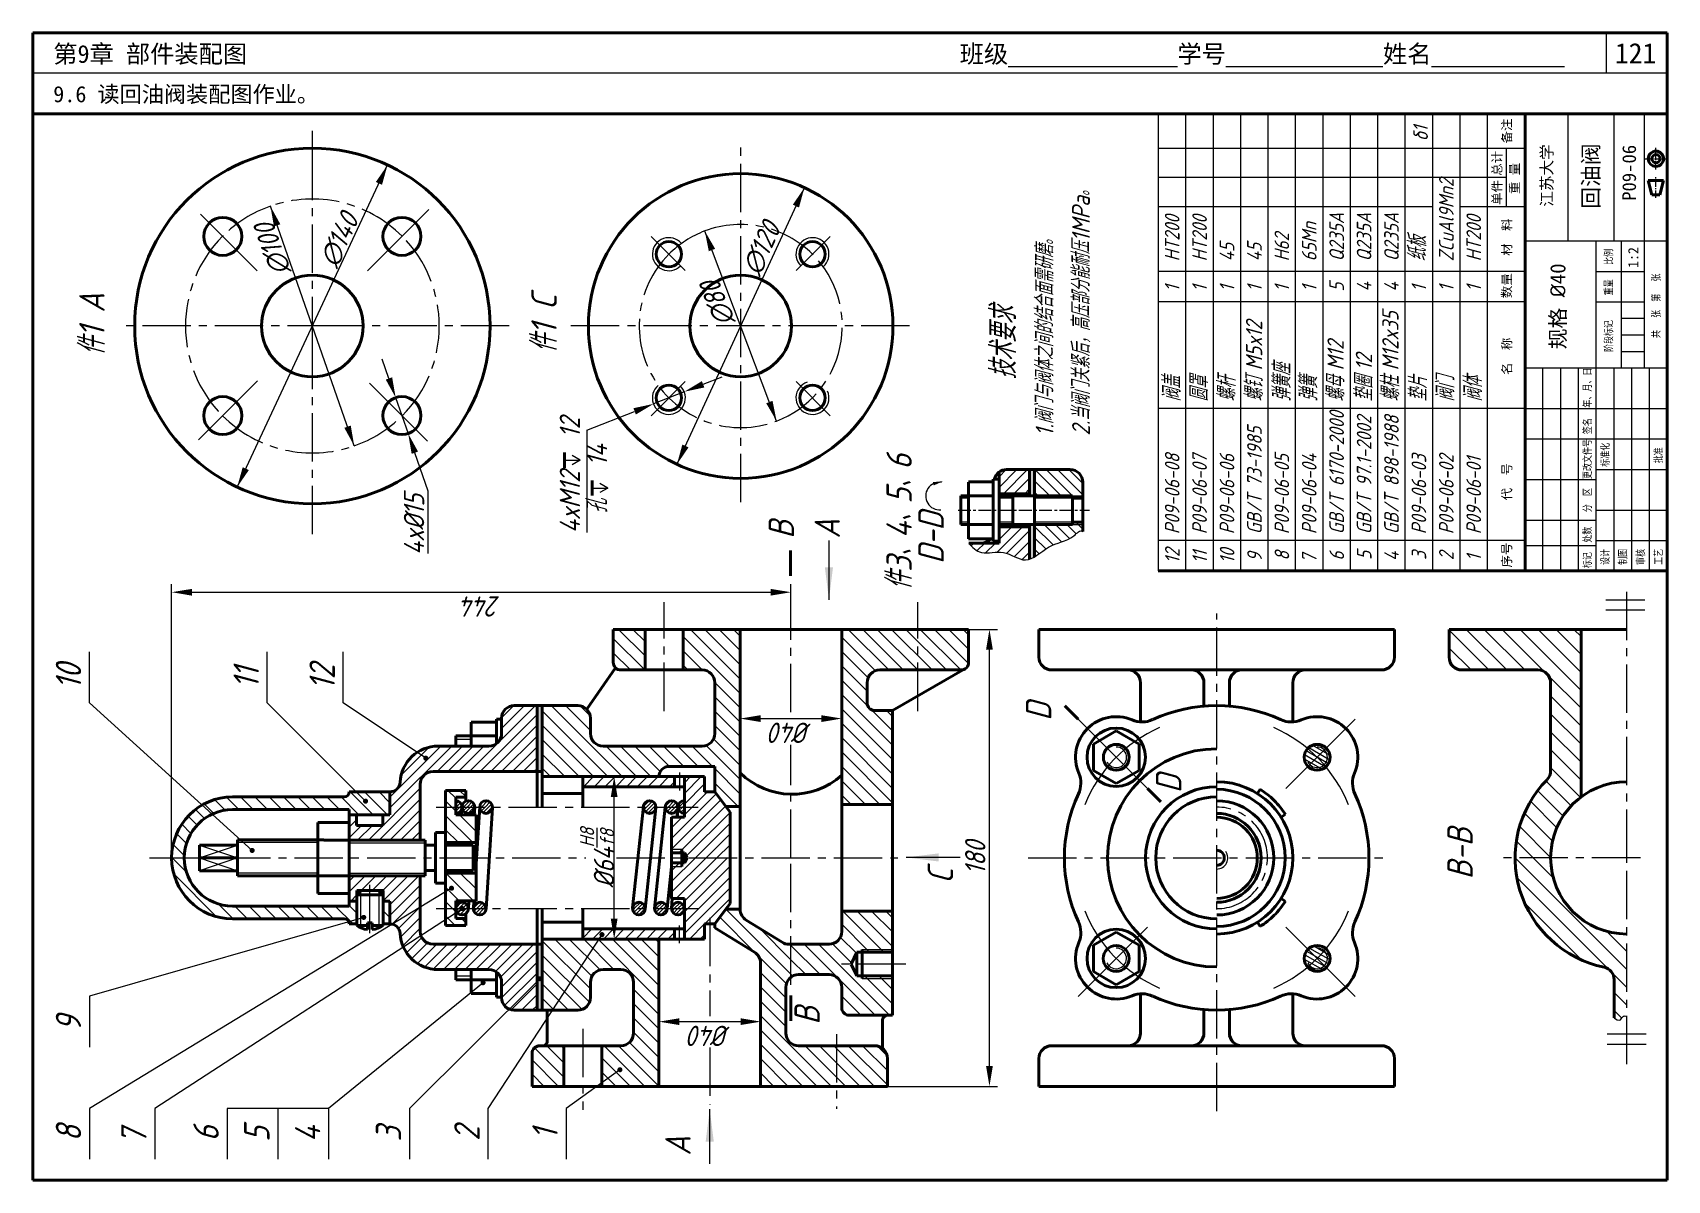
# Model space of a CAD drawing. Header units: millimetres. Extents: x 0 to 322, y 0 to 226.
import ezdxf

# ---------------------------------------------------------------- set-up
doc = ezdxf.new("R2010")
doc.units = ezdxf.units.MM
doc.header["$LTSCALE"] = 0.5
doc.linetypes.add('CENTER', pattern=[2, 1.25, -0.25, 0.25, -0.25])
doc.linetypes.add('CENTER2', pattern=[28.575, 19.05, -3.175, 3.175, -3.175])
for name, color, linetype in [('1', 7, 'CENTER'), ('点画线层', 7, 'CENTER2'), ('细实线层', 7, 'Continuous')]:
    doc.layers.add(name, color=color, linetype=linetype)
doc.layers.add('PV-59', color=7, linetype='Continuous', lineweight=50)
doc.layers.add('粗实线层', color=7, linetype='Continuous', lineweight=50)
doc.styles.get("Standard").update_dxf_attribs({"font": 'gbeitc.shx', "height": 4, "bigfont": 'gbcbig.shx'})
doc.styles.add('宋体', font='SimSun.ttf', dxfattribs={"height": 3})
pattern_1 = [(150, (300.90456, -35.0322), (-0.396875, -0.6874077), [])]

msp = doc.modelspace()

# ---------------------------------------------------------------- texts
at = {"style": '宋体'}
for s, height, p in [('第9章 部件装配图', 3.5, (4.05, 220.07)), ('班级%%U              %%U学号%%U             %%U姓名%%U           ', 3.5, (182.61, 220.07)), ('121', 4, (311.67, 219.96)), ('9.6 读回油阀装配图作业。', 3.2, (4.05, 212.3))]:
    msp.add_text(s, height=height, dxfattribs=at).set_placement(p)
for s, height, p in [('δ1', 2.88, (274.84, 204.64)), ('ZCuAl9Mn2', 2.88, (279.91, 180.97)), ('2.当阀门关紧后，高压部分能耐压1MPa。', 3.5, (208.25, 146.66)), ('HT200', 2.88, (225.91, 180.97)), ('HT200', 2.88, (231.31, 180.97)), ('Q235A', 2.88, (258.31, 180.97)), ('Q235A', 2.88, (263.71, 180.97)), ('Q235A', 2.88, (269.11, 180.97)), ('HT200', 2.88, (285.31, 180.97)), ('H62', 2.88, (247.51, 180.97)), ('65Mn', 2.88, (252.91, 180.97)), ('纸板', 3.5, (274.51, 180.97)), ('1.阀门与阀体之间的结合面需研磨。', 3.5, (201.08, 146.53)), ('45', 2.88, (236.71, 180.97)), ('45', 2.88, (242.11, 180.97)), ('5', 2.88, (258.31, 175.01)), ('件1 A', 5, (14.17, 162.42)), ('件1 C', 5, (103.23, 162.94)), ('1', 2.88, (225.91, 175.01)), ('1', 2.88, (231.31, 175.01)), ('1', 2.88, (236.71, 175.01)), ('1', 2.88, (242.11, 175.01)), ('1', 2.88, (247.51, 175.01)), ('1', 2.88, (252.91, 175.01)), ('4', 2.88, (263.71, 175.01)), ('4', 2.88, (269.11, 175.01)), ('1', 2.88, (274.51, 175.01)), ('1', 2.88, (279.91, 175.01)), ('1', 2.88, (285.31, 175.01)), ('技术要求', 5, (193.71, 157.69)), ('M12x35', 3.2, (269.05, 159.5)), ('M5x12', 3.2, (242.2, 159.5)), ('M12', 3.2, (258.25, 159.5)), ('弹簧座', 3.5, (247.82, 153.35)), ('12', 3.2, (263.83, 159.5)), ('阀盖', 3.5, (226.15, 153.35)), ('圆罩', 3.5, (231.55, 153.35)), ('螺杆', 3.5, (236.95, 153.35)), ('螺钉', 3.5, (242.35, 153.35)), ('弹簧', 3.5, (253.07, 153.35)), ('螺母', 3.5, (258.4, 153.35)), ('垫圈', 3.5, (263.98, 153.35)), ('螺柱', 3.5, (269.2, 153.35)), ('垫片', 3.5, (274.69, 153.35)), ('阀门', 3.5, (280.05, 153.35)), ('阀体', 3.5, (285.5, 153.35)), ('GB/T 6170-2000', 2.88, (258.31, 127.23)), ('4xM12   12', 4, (107.82, 127.45)), ('GB/T 73-1985', 2.88, (242.11, 127.23)), ('GB/T 97.1-2002', 2.88, (263.71, 127.23)), ('GB/T 898-1988', 2.88, (269.11, 127.23)), ('孔   14', 4, (113.18, 131.28)), ('P09-06-08', 2.88, (225.91, 127.23)), ('P09-06-07', 2.88, (231.31, 127.23)), ('P09-06-06', 2.88, (236.71, 127.23)), ('P09-06-05', 2.88, (247.51, 127.23)), ('P09-06-04', 2.88, (252.91, 127.23)), ('P09-06-03', 2.88, (274.51, 127.23)), ('P09-06-02', 2.88, (279.91, 127.23)), ('P09-06-01', 2.88, (285.31, 127.23)), ('B', 5, (149.96, 126.35)), ('A', 5, (159.01, 126.39)), ('12', 2.88, (225.93, 121.5)), ('11', 2.88, (231.33, 121.5)), ('10', 2.88, (236.73, 121.5)), ('9', 2.88, (242.13, 121.84)), ('8', 2.88, (247.53, 122.04)), ('7', 2.88, (252.93, 121.58)), ('6', 2.88, (258.33, 122.04)), ('5', 2.88, (263.73, 122.17)), ('4', 2.88, (269.13, 121.97)), ('3', 2.88, (274.51, 122.17)), ('2', 2.88, (279.91, 122.11)), ('1', 2.88, (285.31, 121.95)), ('10', 5, (9.55, 96.66)), ('11', 5, (44.56, 96.81)), ('12', 5, (59.52, 96.56)), ('D', 5, (200.64, 90.48)), ('D', 5, (226.26, 76.25)), ('B-B', 5, (283.66, 59.28)), ('C', 5, (181.3, 58.39)), ('9', 5, (9.55, 29.31)), ('B', 5, (155.04, 30.64)), ('8', 5, (9.55, 7.63)), ('7', 5, (22.43, 7.1)), ('6', 5, (36.65, 7.67)), ('5', 5, (46.65, 7.55)), ('4', 5, (56.65, 7.52)), ('3', 5, (72.59, 7.63)), ('2', 5, (88.04, 7.76)), ('1', 5, (103.43, 8.01)), ('A', 5, (129.61, 4.86))]:
    msp.add_text(s, height=height, rotation=90).set_placement(p)
for s, height, p in [('备注', 1.8, (291.29, 204.18)), ('江苏大学', 2.25, (299.39, 191.74)), ('回油阀', 3.15, (308.51, 191.33)), ('P09-06', 2.7, (315.83, 192.89)), ('总计', 1.8, (289.34, 197.82)), ('重 量', 1.8, (292.82, 194.23)), ('单件', 1.8, (289.34, 192.08)), ('材  料', 1.8, (291.29, 182.06)), ('1:2', 2, (316.29, 179.69)), ('数量', 1.8, (291.26, 173.72)), ('名  称', 1.8, (291.29, 158.58)), ('代  号', 1.8, (291.29, 133.89)), ('序号', 1.8, (291.26, 120.68))]:
    msp.add_text(s, height=height, rotation=90, dxfattribs=at).set_placement(p)
at = {"style": '宋体', "width": 0.75}
for s, p in [('比例', (311.19, 180.28)), ('重量', (311.19, 174.28)), ('共   张  第   张', (320.53, 165.85)), ('阶段标记', (311.19, 163.11)), ('年、月、日', (306.99, 152.16)), ('签名', (306.99, 146.94)), ('更改文件号', (306.99, 138.1)), ('标准化', (310.49, 140.52)), ('批准', (320.99, 141.2)), ('分  区', (306.99, 131.58)), ('处数', (306.99, 125.57)), ('标记', (306.99, 120.57)), ('设计', (310.49, 121.2)), ('制图', (313.99, 121.2)), ('审核', (317.49, 121.2)), ('工艺', (320.99, 121.2))]:
    msp.add_text(s, height=1.5, rotation=90, dxfattribs=at).set_placement(p)
at = {"insert": (298.94, 163.66), "char_height": 3, "width": 20.1336, "attachment_point": 1, "rotation": 90, "style": '宋体'}
msp.add_mtext('规格 {\\fISOCPEUR|b0|i0|c0|p34;%%C}40', dxfattribs=at)
at = {"char_height": 5, "attachment_point": 1, "rotation": 90}
for s, insert in [('件3、4、5、6', (168.18, 116.24)), ('D-D', (174.47, 121.39))]:
    msp.add_mtext_dynamic_manual_height_columns(s, width=42.4763, gutter_width=17.5, heights=[16.95], dxfattribs=dict(at, insert=insert))
at = {"layer": '细实线层'}
for s, rotation, p in [('∅140', 64.9674, (59.8, 179.5)), ('∅100', 109.2816, (50.79, 179.01)), ('∅120', 65.2603, (143.06, 177.94)), ('∅80', 110.6986, (138.29, 169.09))]:
    msp.add_text(s, height=4, rotation=rotation, dxfattribs=at).set_placement(p)
at = {"layer": '细实线层', "char_height": 4, "attachment_point": 5}
for s, insert, rotation in [('4x%%C15', (75.12, 129.17), 90), ('244', (88.37, 113.01), 180), ('%%C40', (149.37, 88.13), 180), ('%%C64{\\H0.7x;\\SH8/f8;}', (111.18, 63.5), 90), ('180', (185.67, 63.5), 90), ('{%%C}40', (133.4, 28.44), 180)]:
    msp.add_mtext(s, dxfattribs=dict(at, insert=insert, rotation=rotation))

# ---------------------------------------------------------------- hatches: boundary and pattern name
h = msp.add_hatch(color=256)
h.paths.add_polyline_path([(197.36, 139.96), (196.36, 139.96), (196.36, 134.77), (197.36, 134.77)])
edge = h.paths.add_edge_path()
edge.add_spline(control_points=[(196.36, 122.29), (196.69, 122.4), (197.03, 122.57), (197.36, 122.77)], knot_values=[14.250151, 14.250151, 14.250151, 14.250151, 15.417334, 15.417334, 15.417334, 15.417334], degree=3, periodic=0)
edge.add_line((197.36, 122.77), (197.36, 129.15))
edge.add_line((197.36, 129.15), (196.36, 129.15))
edge.add_line((196.36, 129.15), (196.36, 122.29))
h = msp.add_hatch()
h.set_pattern_fill('ANSI31', color=256, scale=0.5, angle=90, style=0)
h.set_pattern_definition([(135, (7.325, 0), (-1.122532, -1.122532), [])])
h.paths.add_polyline_path([(197.36, 139.96), (197.36, 134.77), (204.86, 134.77), (206.86, 134.77), (206.86, 137.46, 0.414214), (204.36, 139.96)])
h.paths.add_polyline_path([(206.86, 134.34), (206.86, 134.77), (204.86, 134.77), (204.86, 134.34)])
h.paths.add_polyline_path([(206.86, 129.15), (206.86, 129.59), (204.86, 129.59), (204.86, 129.15)])
edge = h.paths.add_edge_path()
edge.add_spline(control_points=[(197.36, 122.77), (198.26, 123.33), (200.72, 125.55), (204.33, 125.77), (206.32, 128.16), (206.86, 127.76)], knot_values=[15.417334, 15.417334, 15.417334, 15.417334, 18.612156, 24.164932, 26.488849, 26.488849, 26.488849, 26.488849], degree=3, periodic=0)
edge.add_line((206.86, 127.76), (206.86, 129.15))
edge.add_line((206.86, 129.15), (204.86, 129.15))
edge.add_line((204.86, 129.15), (197.36, 129.15))
edge.add_line((197.36, 129.15), (197.36, 122.77))
for points in [[(156.85, 114.32), (157.65, 120.72), (156.05, 120.72)], [(172.07, 63.58), (178.47, 62.78), (178.47, 64.38)], [(82.51, 58.01), (82.43, 58.01), (82.35, 57.99), (82.28, 57.96), (82.21, 57.92), (82.15, 57.87), (82.1, 57.81), (82.06, 57.74), (82.03, 57.67), (82.01, 57.59), (82.01, 57.51), (82.01, 57.44), (82.03, 57.36), (82.06, 57.29), (82.1, 57.22), (82.15, 57.16), (82.21, 57.11), (82.28, 57.07), (82.35, 57.04), (82.43, 57.02), (82.51, 57.01), (82.58, 57.02), (82.66, 57.04), (82.73, 57.07), (82.8, 57.11), (82.86, 57.16), (82.91, 57.22), (82.95, 57.29), (82.98, 57.36), (83, 57.44), (83.01, 57.51), (83, 57.59), (82.98, 57.67), (82.95, 57.74), (82.91, 57.81), (82.86, 57.87), (82.8, 57.92), (82.73, 57.96), (82.66, 57.99), (82.58, 58.01)], [(133.37, 14.01), (132.57, 7.61), (134.17, 7.61)]]:
    msp.add_hatch(color=256).paths.add_polyline_path(points, flags=0)
h = msp.add_hatch()
h.set_pattern_fill('ANSI31', color=256, scale=0.25, angle=105, style=0)
h.set_pattern_definition(pattern_1)
edge = h.paths.add_edge_path()
edge.add_arc((253.02, 83.3), 2.55, 90, 450)
h = msp.add_hatch()
h.set_pattern_fill('ANSI31', color=256, scale=0.25, angle=105, style=0)
h.set_pattern_definition(pattern_1)
edge = h.paths.add_edge_path()
edge.add_arc((253.03, 43.7), 2.55, 90, 450)
at = {"layer": '粗实线层'}
for points in [[(100.37, 80.5), (100.37, 93.5), (99.37, 93.5), (99.37, 80.5)], [(77.42, 83.64), (77.34, 83.63), (77.27, 83.61), (77.2, 83.58), (77.13, 83.54), (77.07, 83.49), (77.02, 83.43), (76.98, 83.36), (76.95, 83.29), (76.93, 83.21), (76.92, 83.14), (76.93, 83.06), (76.95, 82.98), (76.98, 82.91), (77.02, 82.84), (77.07, 82.78), (77.13, 82.73), (77.2, 82.69), (77.27, 82.66), (77.34, 82.64), (77.42, 82.64), (77.5, 82.64), (77.58, 82.66), (77.65, 82.69), (77.72, 82.73), (77.78, 82.78), (77.83, 82.84), (77.87, 82.91), (77.9, 82.98), (77.92, 83.06), (77.92, 83.14), (77.92, 83.21), (77.9, 83.29), (77.87, 83.36), (77.83, 83.43), (77.78, 83.49), (77.72, 83.54), (77.65, 83.58), (77.58, 83.61), (77.5, 83.63)], [(65.57, 75.17), (65.49, 75.16), (65.42, 75.14), (65.35, 75.11), (65.28, 75.07), (65.22, 75.02), (65.17, 74.96), (65.13, 74.89), (65.1, 74.82), (65.08, 74.74), (65.07, 74.67), (65.08, 74.59), (65.1, 74.51), (65.13, 74.44), (65.17, 74.37), (65.22, 74.31), (65.28, 74.26), (65.35, 74.22), (65.42, 74.19), (65.49, 74.17), (65.57, 74.17), (65.65, 74.17), (65.73, 74.19), (65.8, 74.22), (65.87, 74.26), (65.93, 74.31), (65.98, 74.37), (66.02, 74.44), (66.05, 74.51), (66.07, 74.59), (66.07, 74.67), (66.07, 74.74), (66.05, 74.82), (66.02, 74.89), (65.98, 74.96), (65.93, 75.02), (65.87, 75.07), (65.8, 75.11), (65.73, 75.14), (65.65, 75.16)], [(43.24, 65.46), (43.16, 65.45), (43.08, 65.44), (43.01, 65.41), (42.94, 65.36), (42.88, 65.31), (42.83, 65.25), (42.79, 65.19), (42.76, 65.11), (42.74, 65.04), (42.74, 64.96), (42.74, 64.88), (42.76, 64.81), (42.79, 64.73), (42.83, 64.67), (42.88, 64.61), (42.94, 64.56), (43.01, 64.51), (43.08, 64.48), (43.16, 64.47), (43.24, 64.46), (43.32, 64.47), (43.39, 64.48), (43.47, 64.51), (43.53, 64.56), (43.59, 64.61), (43.64, 64.67), (43.68, 64.73), (43.71, 64.81), (43.73, 64.88), (43.74, 64.96), (43.73, 65.04), (43.71, 65.11), (43.68, 65.19), (43.64, 65.25), (43.59, 65.31), (43.53, 65.36), (43.47, 65.41), (43.39, 65.44), (43.32, 65.45)], [(65.21, 52.27), (65.13, 52.27), (65.05, 52.25), (64.98, 52.22), (64.91, 52.18), (64.85, 52.13), (64.8, 52.07), (64.76, 52), (64.73, 51.93), (64.71, 51.85), (64.71, 51.77), (64.71, 51.7), (64.73, 51.62), (64.76, 51.55), (64.8, 51.48), (64.85, 51.42), (64.91, 51.37), (64.98, 51.33), (65.05, 51.3), (65.13, 51.28), (65.21, 51.27), (65.29, 51.28), (65.36, 51.3), (65.43, 51.33), (65.5, 51.37), (65.56, 51.42), (65.61, 51.48), (65.65, 51.55), (65.68, 51.62), (65.7, 51.7), (65.71, 51.77), (65.7, 51.85), (65.68, 51.93), (65.65, 52), (65.61, 52.07), (65.56, 52.13), (65.5, 52.18), (65.43, 52.22), (65.36, 52.25), (65.29, 52.27)], [(84.62, 54), (84.54, 53.99), (84.47, 53.98), (84.4, 53.95), (84.33, 53.9), (84.27, 53.85), (84.22, 53.79), (84.18, 53.73), (84.15, 53.65), (84.13, 53.58), (84.12, 53.5), (84.13, 53.42), (84.15, 53.35), (84.18, 53.27), (84.22, 53.21), (84.27, 53.15), (84.33, 53.1), (84.4, 53.05), (84.47, 53.02), (84.54, 53.01), (84.62, 53), (84.7, 53.01), (84.78, 53.02), (84.85, 53.05), (84.92, 53.1), (84.98, 53.15), (85.03, 53.21), (85.07, 53.27), (85.1, 53.35), (85.12, 53.42), (85.12, 53.5), (85.12, 53.58), (85.1, 53.65), (85.07, 53.73), (85.03, 53.79), (84.98, 53.85), (84.92, 53.9), (84.85, 53.95), (84.78, 53.98), (84.7, 53.99)], [(112.14, 48.88), (112.07, 48.88), (111.99, 48.86), (111.92, 48.83), (111.85, 48.79), (111.79, 48.74), (111.74, 48.68), (111.7, 48.61), (111.67, 48.54), (111.65, 48.46), (111.64, 48.38), (111.65, 48.31), (111.67, 48.23), (111.7, 48.16), (111.74, 48.09), (111.79, 48.03), (111.85, 47.98), (111.92, 47.94), (111.99, 47.91), (112.07, 47.89), (112.14, 47.88), (112.22, 47.89), (112.3, 47.91), (112.37, 47.94), (112.44, 47.98), (112.5, 48.03), (112.55, 48.09), (112.59, 48.16), (112.62, 48.23), (112.64, 48.31), (112.64, 48.38), (112.64, 48.46), (112.62, 48.54), (112.59, 48.61), (112.55, 48.68), (112.5, 48.74), (112.44, 48.79), (112.37, 48.83), (112.3, 48.86), (112.22, 48.88)], [(100.37, 33.5), (100.37, 46.5), (99.37, 46.5), (99.37, 33.5)], [(88.72, 39.41), (88.64, 39.4), (88.56, 39.39), (88.49, 39.36), (88.42, 39.31), (88.36, 39.26), (88.31, 39.2), (88.27, 39.14), (88.24, 39.06), (88.22, 38.99), (88.22, 38.91), (88.22, 38.83), (88.24, 38.76), (88.27, 38.68), (88.31, 38.62), (88.36, 38.56), (88.42, 38.51), (88.49, 38.46), (88.56, 38.43), (88.64, 38.42), (88.72, 38.41), (88.8, 38.42), (88.87, 38.43), (88.95, 38.46), (89.01, 38.51), (89.07, 38.56), (89.12, 38.62), (89.16, 38.68), (89.19, 38.76), (89.21, 38.83), (89.22, 38.91), (89.21, 38.99), (89.19, 39.06), (89.16, 39.14), (89.12, 39.2), (89.07, 39.26), (89.01, 39.31), (88.95, 39.36), (88.87, 39.39), (88.8, 39.4)], [(99.89, 40.2), (99.81, 40.19), (99.74, 40.18), (99.66, 40.15), (99.6, 40.11), (99.54, 40.05), (99.49, 39.99), (99.44, 39.93), (99.41, 39.86), (99.4, 39.78), (99.39, 39.7), (99.4, 39.62), (99.41, 39.55), (99.44, 39.47), (99.49, 39.41), (99.54, 39.35), (99.6, 39.3), (99.66, 39.26), (99.74, 39.22), (99.81, 39.21), (99.89, 39.2), (99.97, 39.21), (100.04, 39.22), (100.12, 39.26), (100.18, 39.3), (100.24, 39.35), (100.29, 39.41), (100.34, 39.47), (100.37, 39.55), (100.38, 39.62), (100.39, 39.7), (100.38, 39.78), (100.37, 39.86), (100.34, 39.93), (100.29, 39.99), (100.24, 40.05), (100.18, 40.11), (100.12, 40.15), (100.04, 40.18), (99.97, 40.19)], [(115.68, 22.27), (115.6, 22.26), (115.53, 22.25), (115.45, 22.22), (115.39, 22.18), (115.33, 22.12), (115.28, 22.06), (115.23, 22), (115.2, 21.93), (115.19, 21.85), (115.18, 21.77), (115.19, 21.69), (115.2, 21.62), (115.23, 21.54), (115.28, 21.48), (115.33, 21.42), (115.39, 21.37), (115.45, 21.33), (115.53, 21.3), (115.6, 21.28), (115.68, 21.27), (115.76, 21.28), (115.83, 21.3), (115.91, 21.33), (115.97, 21.37), (116.03, 21.42), (116.08, 21.48), (116.13, 21.54), (116.16, 21.62), (116.17, 21.69), (116.18, 21.77), (116.17, 21.85), (116.16, 21.93), (116.13, 22), (116.08, 22.06), (116.03, 22.12), (115.97, 22.18), (115.91, 22.22), (115.83, 22.25), (115.76, 22.26)]]:
    msp.add_hatch(color=256, dxfattribs=at).paths.add_polyline_path(points, flags=0)

# ---------------------------------------------------------------- linework, layer by layer
at = {"lineweight": 50}
for p, q in [((322, 226), (0, 226)), ((0, 226), (0, 0)), ((322, 0), (322, 226)), ((322, 210), (0, 210)), ((294, 210), (294, 120)), ((322, 210), (322, 110)), ((294, 120), (221.72, 120)), ((294, 120), (322, 120)), ((0, 0), (322, 0))]:
    msp.add_line(p, q, dxfattribs=at)
for p, q in [((310, 218), (310, 226)), ((322, 218), (0, 218)), ((221.72, 210), (221.72, 120)), ((227.12, 210), (227.12, 120)), ((232.52, 210), (232.52, 120)), ((237.92, 210), (237.92, 120)), ((243.32, 210), (243.32, 120)), ((248.72, 210), (248.72, 120)), ((254.12, 210), (254.12, 120)), ((259.52, 210), (259.52, 120)), ((264.92, 210), (264.92, 120)), ((270.32, 210), (270.32, 120)), ((275.72, 210), (275.72, 120)), ((281.12, 210), (281.12, 120)), ((286.52, 210), (286.52, 120)), ((302.5, 185), (302.5, 210)), ((311.5, 185), (311.5, 210)), ((317.5, 160), (317.5, 210)), ((290.26, 203.22), (290.26, 191.71)), ((44.2, 179.12), (33.04, 190.29)), ((65.97, 179.11), (78.04, 191.18)), ((317.5, 185), (317.5, 190.38)), ((317.5, 185), (317.5, 190.38)), ((294, 185), (322, 185)), ((308, 120), (308, 185)), ((313, 160), (313, 185)), ((308, 179), (317.5, 179)), ((308, 173), (317.5, 173)), ((313, 169.75), (317.5, 169.75)), ((313, 166.5), (317.5, 166.5)), ((313, 163.25), (317.5, 163.25)), ((132.07, 156.76), (135.79, 158.23)), ((294, 160), (322, 160)), ((297.5, 120), (297.5, 160)), ((301, 120), (301, 160)), ((304.5, 120), (304.5, 160)), ((311.5, 120), (311.5, 160)), ((315, 120), (315, 160)), ((318.5, 120), (318.5, 160)), ((44.26, 157.41), (32.64, 145.79)), ((66.36, 156.97), (77.8, 145.53)), ((128.35, 155.29), (122.3, 152.9)), ((109.15, 147.71), (118.58, 151.43)), ((294, 152), (322, 152)), ((109.15, 147.71), (109.15, 127.59)), ((294, 146), (322, 146)), ((104.74, 141.82), (107.82, 141.82)), ((107.82, 141.82), (106.28, 142.71)), ((107.82, 141.82), (106.28, 140.93)), ((190.36, 136.43), (193.89, 139.96)), ((190.36, 138.55), (191.76, 139.96)), ((191.22, 135.21), (195.97, 139.96)), ((308, 140), (322, 140)), ((110.2, 136.33), (113.28, 136.33)), ((113.28, 136.33), (111.74, 137.22)), ((113.28, 136.33), (111.74, 135.44)), ((193.3, 135.21), (196.36, 138.27)), ((195.41, 135.21), (196.36, 136.16)), ((294, 138), (308, 138)), ((184.36, 134.34), (182.82, 134.34)), ((193.09, 134.34), (190.36, 134.34)), ((204.86, 134.34), (197.36, 134.34)), ((204.86, 134.77), (206.86, 134.77)), ((184.36, 129.59), (182.82, 129.59)), ((193.09, 129.59), (190.36, 129.59)), ((204.86, 129.59), (197.36, 129.59)), ((204.86, 129.15), (206.86, 129.15)), ((294, 130), (308, 130)), ((308, 132), (322, 132)), ((156.85, 126.02), (156.85, 114.32)), ((190, 123.71), (195, 128.71)), ((190.36, 128.31), (190.76, 128.71)), ((190.36, 126.19), (192.88, 128.71)), ((191.89, 123.48), (196.36, 127.95)), ((193.38, 122.84), (196.36, 125.83)), ((308, 126), (322, 126)), ((184.86, 124.93), (185.42, 125.49)), ((186.04, 124), (187.54, 125.49)), ((187.72, 123.55), (189.66, 125.49)), ((194.9, 122.24), (196.36, 123.7)), ((194.9, 122.24), (196.36, 123.7)), ((294, 125), (308, 125)), ((120.59, 100.5), (114.37, 106.72)), ((120.62, 103.3), (115.42, 108.5)), ((120.62, 106.13), (118.25, 108.5)), ((139.37, 95.87), (128.12, 107.12)), ((139.37, 98.69), (129.56, 108.5)), ((139.37, 101.52), (132.39, 108.5)), ((139.37, 104.35), (135.22, 108.5)), ((139.37, 107.18), (138.05, 108.5)), ((166, 100.34), (159.37, 106.98)), ((168.67, 100.5), (160.67, 108.5)), ((171.5, 100.5), (163.5, 108.5)), ((174.33, 100.5), (166.33, 108.5)), ((177.16, 100.5), (169.16, 108.5)), ((179.99, 100.5), (171.99, 108.5)), ((182.82, 100.5), (174.82, 108.5)), ((184.35, 101.79), (177.64, 108.5)), ((184.37, 104.61), (180.47, 108.5)), ((184.37, 107.43), (183.3, 108.5)), ((286.86, 100.5), (279.02, 108.35)), ((290.4, 100.5), (282.4, 108.5)), ((293.93, 100.5), (285.93, 108.5)), ((297.87, 100.1), (289.47, 108.5)), ((305.02, 96.49), (293.01, 108.5)), ((305.02, 100.03), (296.54, 108.5)), ((305.02, 103.56), (300.08, 108.5)), ((305.02, 107.1), (303.61, 108.5)), ((11.19, 94.04), (11.19, 104.04)), ((46.21, 94.04), (46.21, 104.04)), ((61.16, 94.04), (61.16, 104.04)), ((117.76, 100.5), (114.37, 103.9)), ((131.9, 100.5), (128.12, 104.29)), ((164.56, 98.96), (159.37, 104.15)), ((283.33, 100.5), (279.02, 104.81)), ((129.08, 100.5), (128.12, 101.46)), ((164.37, 96.32), (159.37, 101.32)), ((139.37, 93.04), (134.37, 98.04)), ((139.37, 95.87), (136.09, 99.14)), ((164.52, 93.34), (159.37, 98.49)), ((305.02, 92.95), (298.62, 99.35)), ((43.24, 64.96), (11.19, 94.04)), ((65.57, 74.67), (46.21, 94.04)), ((77.42, 83.14), (61.16, 94.04)), ((86.02, 80.5), (99.02, 93.5)), ((92.37, 88.97), (96.9, 93.5)), ((92.37, 91.09), (94.77, 93.5)), ((116.13, 79.5), (102.13, 93.5)), ((109.87, 88.6), (104.96, 93.5)), ((109.82, 91.47), (107.84, 93.46)), ((139.37, 90.21), (134.37, 95.21)), ((169.37, 85.66), (159.37, 95.66)), ((305.02, 89.42), (299.02, 95.42)), ((88.14, 80.5), (99.37, 91.73)), ((113.31, 79.5), (100.37, 92.44)), ((139.37, 87.38), (134.37, 92.38)), ((169.37, 82.84), (159.37, 92.84)), ((169.37, 88.49), (165.21, 92.65)), ((169.37, 91.32), (168.19, 92.5)), ((219.58, 77.15), (205.93, 90.8)), ((246.88, 77.15), (260.52, 90.8)), ((305.02, 85.88), (299.02, 91.88)), ((90.26, 80.5), (99.37, 89.61)), ((92.38, 80.5), (99.37, 87.48)), ((110.48, 79.5), (100.37, 89.61)), ((139.37, 81.72), (134.14, 86.95)), ((139.37, 84.55), (134.37, 89.55)), ((169.37, 80.01), (159.37, 90.01)), ((169.37, 77.18), (159.37, 87.18)), ((305.02, 82.35), (299.02, 88.35)), ((70.37, 73.33), (82.54, 85.5)), ((70.37, 75.46), (80.41, 85.5)), ((72.58, 79.79), (78.08, 85.29)), ((79.65, 80.5), (84.66, 85.5)), ((81.77, 80.5), (86.78, 85.5)), ((83.89, 80.5), (88.9, 85.5)), ((94.5, 80.5), (99.37, 85.36)), ((107.65, 79.5), (100.37, 86.78)), ((104.82, 79.5), (100.37, 83.95)), ((118.96, 79.5), (112.96, 85.5)), ((121.79, 79.5), (115.79, 85.5)), ((123.63, 80.49), (118.62, 85.5)), ((125.45, 81.5), (121.45, 85.5)), ((128.28, 81.5), (124.28, 85.5)), ((131.1, 81.5), (127.1, 85.5)), ((133.93, 81.5), (129.93, 85.5)), ((139.37, 78.9), (132.64, 85.62)), ((169.37, 74.35), (159.37, 84.35)), ((305.02, 78.81), (299.02, 84.81)), ((96.62, 80.5), (99.37, 83.24)), ((98.74, 80.5), (99.37, 81.12)), ((101.99, 79.5), (100.37, 81.13)), ((139.37, 76.07), (134.37, 81.07)), ((166.89, 74), (159.37, 81.52)), ((304.89, 75.4), (299.02, 81.28)), ((108.47, 77.5), (110.47, 79.5)), ((110.59, 77.5), (112.59, 79.5)), ((112.72, 77.5), (114.72, 79.5)), ((114.84, 77.5), (116.84, 79.5)), ((116.96, 77.5), (118.96, 79.5)), ((119.08, 77.5), (121.08, 79.5)), ((121.2, 77.5), (123.2, 79.5)), ((123.32, 77.5), (125.32, 79.5)), ((125.44, 77.5), (126.44, 78.49)), ((128.37, 76.18), (131.69, 79.5)), ((128.37, 78.3), (129.56, 79.5)), ((128.37, 74.06), (132.37, 78.06)), ((138.98, 73.63), (134.37, 78.24)), ((164.06, 74), (159.37, 78.69)), ((303.04, 73.72), (298.09, 78.67)), ((35.69, 72.26), (33.81, 74.14)), ((37.9, 72.89), (35.82, 74.96)), ((40.61, 73), (38.17, 75.44)), ((43.44, 73), (40.94, 75.5)), ((46.27, 73), (43.77, 75.5)), ((49.09, 73), (46.59, 75.5)), ((51.92, 73), (49.42, 75.5)), ((54.75, 73), (52.25, 75.5)), ((57.58, 73), (55.08, 75.5)), ((60.41, 73), (57.91, 75.5)), ((64.24, 72), (60.74, 75.5)), ((67.07, 72), (62.57, 76.5)), ((69.89, 72), (65.39, 76.5)), ((66.12, 66.97), (76.36, 77.21)), ((70.37, 74.36), (68.22, 76.5)), ((68.24, 66.97), (76.36, 75.08)), ((82.54, 73.5), (81.34, 74.7)), ((83.34, 75.27), (81.81, 76.79)), ((83.87, 74.63), (83.34, 74.1)), ((84.27, 74.33), (83.44, 73.5)), ((85.34, 75.56), (84.1, 76.79)), ((85.26, 74.61), (84.73, 74.08)), ((86.08, 74.73), (84.86, 73.5)), ((86.57, 74.51), (85.57, 73.5)), ((86.91, 74.14), (86.27, 73.5)), ((88.85, 74.67), (88.14, 73.95)), ((89.61, 74.71), (88.39, 73.5)), ((90.08, 74.48), (89.1, 73.5)), ((90.4, 74.09), (89.81, 73.5)), ((121.46, 74.75), (120.28, 73.57)), ((122.06, 74.63), (120.92, 73.5)), ((122.46, 74.33), (121.63, 73.5)), ((125.69, 74.74), (124.63, 73.67)), ((126.33, 74.66), (125.16, 73.5)), ((125.87, 67.32), (134.66, 76.11)), ((125.87, 65.19), (135.57, 74.9)), ((126.75, 74.38), (125.87, 73.5)), ((128.37, 74.58), (127.28, 73.5)), ((128.37, 71.94), (132.93, 76.5)), ((161.23, 74), (159.37, 75.87)), ((300.24, 69.44), (295.05, 74.64)), ((301.48, 71.74), (296.46, 76.76)), ((32.37, 69.93), (30.6, 71.7)), ((33.87, 71.25), (32.09, 73.04)), ((62.33, 71.66), (62.67, 72)), ((62.33, 69.54), (63.8, 71.01)), ((68.99, 71.96), (69.03, 72)), ((70.36, 66.97), (76.36, 72.96)), ((72.48, 66.97), (76.36, 70.84)), ((86.71, 66.5), (81.34, 71.87)), ((83.34, 72.7), (82.54, 73.5)), ((84.15, 73.5), (83.34, 72.68)), ((83.44, 73.5), (83.34, 73.39)), ((84.55, 73.19), (83.65, 72.29)), ((87.34, 68.7), (84.07, 71.97)), ((84.53, 73.88), (84.15, 73.5)), ((84.86, 73.5), (84.61, 73.25)), ((85.57, 73.5), (84.83, 72.76)), ((86.27, 73.5), (85.2, 72.43)), ((86.98, 73.5), (85.73, 72.25)), ((87.34, 71.53), (86.9, 71.97)), ((87.08, 73.6), (86.98, 73.5)), ((88.39, 73.5), (88.09, 73.2)), ((89.1, 73.5), (88.32, 72.72)), ((89.81, 73.5), (88.71, 72.4)), ((90.52, 73.5), (89.27, 72.25)), ((90.55, 73.54), (90.52, 73.5)), ((120.92, 73.5), (120.4, 72.98)), ((121.63, 73.5), (120.7, 72.57)), ((122.33, 73.5), (121.15, 72.31)), ((122.75, 73.2), (121.83, 72.29)), ((122.72, 73.89), (122.33, 73.5)), ((125.16, 73.5), (124.7, 73.04)), ((125.87, 73.5), (124.98, 72.61)), ((126.58, 73.5), (125.41, 72.33)), ((125.87, 69.44), (127.93, 71.5)), ((127.1, 73.32), (126.05, 72.26)), ((127.03, 73.95), (126.58, 73.5)), ((127.28, 73.5), (127.13, 73.35)), ((127.99, 73.5), (127.31, 72.82)), ((128.37, 73.17), (127.66, 72.47)), ((127.79, 65), (136.48, 73.68)), ((128.37, 73.87), (127.99, 73.5)), ((128.37, 72.46), (128.17, 72.27)), ((128.75, 63.84), (137.37, 72.45)), ((299.38, 66.77), (293.85, 72.3)), ((30.3, 66.34), (28.36, 68.28)), ((31.17, 68.3), (29.35, 70.11)), ((62.33, 67.42), (64.78, 69.87)), ((64, 66.97), (66.91, 69.88)), ((74.61, 66.97), (76.36, 68.72)), ((83.88, 66.5), (81.34, 69.04)), ((130.54, 63.5), (137.37, 70.33)), ((132.66, 63.5), (137.37, 68.21)), ((299.02, 63.6), (292.91, 69.71)), ((29.88, 63.93), (27.66, 66.15)), ((127.29, 64.5), (127.79, 65)), ((134.78, 63.5), (137.37, 66.09)), ((299.55, 59.53), (292.27, 66.81)), ((27.48, 63.5), (27.37, 63.62)), ((30.29, 60.69), (27.48, 63.5)), ((125.87, 58.83), (130.54, 63.5)), ((125.87, 56.71), (132.66, 63.5)), ((125.87, 60.95), (126.91, 62)), ((126.78, 55.5), (134.78, 63.5)), ((126.91, 62), (127.41, 62.5)), ((128.37, 54.97), (136.9, 63.5)), ((128.37, 52.85), (137.37, 61.85)), ((182.68, 63.58), (172.07, 63.58)), ((314.02, 41.53), (292.02, 63.53)), ((36.24, 51.91), (27.78, 60.37)), ((62.33, 56.82), (65.48, 59.97)), ((62.33, 58.94), (63.36, 59.97)), ((64.71, 57.08), (67.61, 59.97)), ((66.84, 57.08), (69.73, 59.97)), ((68.96, 57.08), (71.85, 59.97)), ((69.02, 55.02), (73.97, 59.97)), ((70.37, 54.24), (76.09, 59.97)), ((70.37, 52.12), (76.36, 58.11)), ((86.86, 55.03), (81.39, 60.5)), ((87.34, 57.39), (84.22, 60.5)), ((87.34, 60.21), (87.05, 60.5)), ((128.37, 50.72), (137.37, 59.72)), ((310.43, 41.57), (292.36, 59.65)), ((82.51, 57.51), (11.19, 14.16)), ((62.64, 55), (63.83, 56.19)), ((70.37, 54.56), (69.92, 55)), ((70.82, 50.45), (76.36, 55.99)), ((84.03, 55.03), (81.34, 57.73)), ((83.34, 52.9), (81.34, 54.9)), ((84.49, 54.75), (83.34, 53.6)), ((88.03, 54.75), (86.8, 53.52)), ((128.37, 48.6), (137.37, 57.6)), ((132.38, 50.5), (137.37, 55.48)), ((65.21, 51.77), (11.19, 36.24)), ((84.53, 53.38), (24.08, 14.16)), ((39.48, 51.5), (36.56, 54.42)), ((42.31, 51.5), (39.81, 54)), ((45.14, 51.5), (42.64, 54)), ((47.97, 51.5), (45.47, 54)), ((50.8, 51.5), (48.3, 54)), ((53.62, 51.5), (51.12, 54)), ((56.45, 51.5), (53.95, 54)), ((59.28, 51.5), (56.78, 54)), ((63.11, 50.5), (59.61, 54)), ((63.83, 52.61), (62.33, 54.11)), ((70.37, 51.73), (69.02, 53.08)), ((72.06, 49.58), (76.36, 53.87)), ((72.46, 47.85), (76.36, 51.75)), ((83.2, 50.21), (81.34, 52.07)), ((83.95, 53.5), (83.44, 52.99)), ((84.66, 53.5), (83.74, 52.58)), ((85.09, 54.64), (83.95, 53.5)), ((85.36, 53.5), (84.18, 52.32)), ((85.34, 50.68), (84.48, 51.53)), ((85.5, 54.35), (84.66, 53.5)), ((85.81, 53.24), (84.85, 52.28)), ((85.77, 53.9), (85.36, 53.5)), ((87.49, 53.5), (86.93, 52.95)), ((88.19, 53.5), (87.24, 52.55)), ((88.61, 54.62), (87.49, 53.5)), ((88.9, 53.5), (87.7, 52.3)), ((89, 54.31), (88.19, 53.5)), ((89.25, 53.14), (88.41, 52.3)), ((89.25, 53.85), (88.9, 53.5)), ((118.51, 53.5), (118.2, 53.19)), ((118.97, 54.67), (118.24, 53.94)), ((119.21, 53.5), (118.43, 52.72)), ((119.72, 54.71), (118.51, 53.5)), ((119.92, 53.5), (118.82, 52.4)), ((120.19, 54.48), (119.21, 53.5)), ((120.63, 53.5), (119.38, 52.25)), ((120.51, 54.09), (119.92, 53.5)), ((120.66, 53.53), (120.63, 53.5)), ((122.84, 53.5), (122.53, 53.19)), ((123.3, 54.67), (122.58, 53.94)), ((123.55, 53.5), (122.77, 52.72)), ((124.05, 54.71), (122.84, 53.5)), ((124.26, 53.5), (123.15, 52.4)), ((124.53, 54.48), (123.55, 53.5)), ((124.96, 53.5), (123.71, 52.25)), ((124.85, 54.09), (124.26, 53.5)), ((125, 53.53), (124.96, 53.5)), ((126.9, 54.73), (125.88, 53.71)), ((126.38, 53.5), (125.94, 53.07)), ((127.08, 53.5), (126.22, 52.63)), ((127.55, 54.67), (126.38, 53.5)), ((127.79, 53.5), (126.64, 52.35)), ((127.98, 54.4), (127.08, 53.5)), ((128.36, 53.36), (127.26, 52.26)), ((128.27, 53.98), (127.79, 53.5)), ((142.26, 44.89), (135.34, 51.8)), ((149.37, 40.61), (136.56, 53.42)), ((167.17, 45.43), (159.6, 53)), ((169.37, 46.07), (162.43, 53)), ((169.37, 48.9), (165.26, 53)), ((169.37, 51.72), (168.09, 53)), ((305.07, 43.4), (293.92, 54.56)), ((72.91, 46.18), (76.36, 49.63)), ((112.14, 48.38), (89.69, 14.16)), ((108.37, 47.69), (110.17, 49.5)), ((110.29, 47.5), (112.29, 49.5)), ((112.41, 47.5), (114.41, 49.5)), ((114.54, 47.5), (116.54, 49.5)), ((116.66, 47.5), (118.66, 49.5)), ((118.78, 47.5), (120.78, 49.5)), ((120.9, 47.5), (122.9, 49.5)), ((123.02, 47.5), (125.02, 49.5)), ((125.14, 47.5), (126.44, 48.8)), ((129.38, 47.5), (132.37, 50.48)), ((131.51, 47.5), (132.37, 48.36)), ((134.92, 49.4), (134.38, 49.94)), ((149.37, 43.44), (143.23, 49.57)), ((164.34, 45.43), (159.37, 50.41)), ((219.58, 49.85), (205.93, 36.2)), ((246.88, 49.85), (260.52, 36.2)), ((314.02, 45.06), (310.04, 49.04)), ((73.65, 44.8), (76.66, 47.81)), ((74.61, 43.64), (77.74, 46.77)), ((75.79, 42.7), (79.6, 46.5)), ((77.2, 41.99), (81.72, 46.5)), ((78.9, 41.56), (83.84, 46.5)), ((80.95, 41.5), (85.96, 46.5)), ((83.08, 41.5), (88.08, 46.5)), ((85.2, 41.5), (90.2, 46.5)), ((87.32, 41.5), (92.32, 46.5)), ((89.44, 41.5), (94.44, 46.5)), ((91.18, 41.12), (96.57, 46.5)), ((92.16, 39.98), (98.69, 46.5)), ((109.87, 37.68), (100.37, 47.18)), ((110.17, 40.2), (102.88, 47.5)), ((111.78, 41.43), (105.71, 47.5)), ((114.56, 41.48), (108.54, 47.5)), ((123.37, 35.5), (111.36, 47.5)), ((123.37, 38.33), (114.19, 47.5)), ((123.37, 41.16), (117.02, 47.5)), ((123.37, 43.98), (119.85, 47.5)), ((123.37, 46.81), (122.68, 47.5)), ((149.37, 46.27), (149.13, 46.5)), ((155.13, 40.5), (149.37, 46.27)), ((165.96, 32.5), (151.96, 46.5)), ((168.79, 32.5), (154.79, 46.5)), ((161.33, 42.78), (157.53, 46.59)), ((162.25, 44.7), (159.09, 47.86)), ((164.84, 44.93), (164.34, 45.43)), ((167.67, 44.93), (167.17, 45.43)), ((92.37, 38.06), (99.37, 45.06)), ((92.37, 35.94), (99.37, 42.94)), ((109.68, 35.05), (100.37, 44.36)), ((148.46, 38.69), (142.94, 44.21)), ((152.31, 40.5), (149.37, 43.44)), ((88.72, 38.91), (58.3, 14.16)), ((99.89, 39.7), (74.24, 14.16)), ((92.95, 34.4), (99.37, 40.82)), ((94.25, 33.58), (99.37, 38.69)), ((108.24, 33.66), (100.37, 41.53)), ((105.57, 33.5), (100.37, 38.7)), ((148.37, 35.95), (143.37, 40.95)), ((149.74, 40.23), (149.37, 40.61)), ((164.37, 39.75), (163.87, 40.25)), ((169.37, 34.75), (164.37, 39.75)), ((167.2, 39.75), (166.7, 40.25)), ((169.37, 37.58), (167.2, 39.75)), ((314.02, 37.99), (311.08, 40.93)), ((11.19, 36.24), (11.19, 26.24)), ((96.29, 33.5), (99.37, 36.57)), ((102.74, 33.5), (100.37, 35.87)), ((123.37, 32.67), (118.37, 37.67)), ((148.37, 33.13), (143.37, 38.13)), ((163.13, 32.5), (159.37, 36.27)), ((314.02, 34.46), (311.52, 36.96)), ((98.41, 33.5), (99.37, 34.45)), ((123.37, 29.84), (118.37, 34.84)), ((148.37, 30.3), (143.37, 35.3)), ((157.33, 18.5), (143.37, 32.47)), ((160.09, 32.72), (159.58, 33.22)), ((312.96, 31.98), (311.52, 33.42)), ((123.37, 27.01), (118.37, 32.01)), ((123.37, 24.18), (118.37, 29.18)), ((154.51, 18.5), (143.37, 29.64)), ((104.62, 20.31), (98.83, 26.09)), ((104.62, 23.14), (101.25, 26.5)), ((104.62, 25.96), (104.08, 26.5)), ((120.57, 18.5), (112.57, 26.5)), ((123.37, 18.53), (115.39, 26.5)), ((123.37, 21.36), (117.56, 27.16)), ((151.68, 18.5), (143.37, 26.81)), ((160.16, 18.5), (152.16, 26.5)), ((162.99, 18.5), (154.99, 26.5)), ((165.82, 18.5), (157.82, 26.5)), ((168.37, 18.78), (160.65, 26.5)), ((168.37, 21.61), (163.48, 26.5)), ((168.32, 24.49), (166.35, 26.45)), ((103.59, 18.5), (98.37, 23.73)), ((117.74, 18.5), (112.12, 24.12)), ((148.85, 18.5), (143.37, 23.98)), ((100.77, 18.5), (98.37, 20.9)), ((115.68, 21.77), (105.08, 14.16)), ((114.91, 18.5), (112.12, 21.29)), ((146.02, 18.5), (143.37, 21.16)), ((11.19, 14.16), (11.19, 4.16)), ((24.08, 14.16), (24.08, 4.16)), ((48.3, 14.16), (38.3, 14.16)), ((38.3, 14.16), (38.3, 4.16)), ((58.3, 14.16), (48.3, 14.16)), ((48.3, 14.16), (48.3, 4.16)), ((58.3, 14.16), (58.3, 4.16)), ((74.24, 14.16), (74.24, 4.16)), ((89.69, 14.16), (89.69, 4.16)), ((105.08, 14.16), (105.08, 4.16)), ((133.37, 3.26), (133.37, 14.01))]:
    msp.add_line(p, q)
for centre, radius, start, end in [((178.62, 134.76), 2.71, 81.62, 275.9407), ((233.23, 63.5), 28, 113.6462, 158.1579), ((233.23, 63.5), 28, 21.8421, 66.3538), ((233.23, 63.5), 28, 201.8421, 246.3538), ((233.23, 63.5), 28, 293.6462, 338.1579)]:
    msp.add_arc(centre, radius, start, end)
msp.add_open_spline([(184.41, 125.49), (185.01, 124.62), (187.23, 122.88), (191.37, 124.56), (195.87, 120.74), (200.04, 125.51), (204.33, 125.77), (206.32, 128.16), (206.86, 127.76)], degree=3, knots=[1.400633, 1.400633, 1.400633, 1.400633, 4.404414, 8.743987, 13.336511, 18.612156, 24.164932, 26.488849, 26.488849, 26.488849, 26.488849])
for points in [[(68.81, 196.04), (67.6, 196.61), (69.9, 199.95)], [(48.78, 188.28), (47.53, 187.84), (46.83, 191.83)], [(131.82, 157.38), (132.31, 156.14), (128.35, 155.29)], [(118.34, 152.05), (118.82, 150.81), (122.3, 152.9)], [(61.39, 148.19), (62.65, 148.63), (63.34, 144.64)], [(41.37, 140.43), (42.58, 139.87), (40.28, 136.52)], [(177.34, 137.49), (179.36, 137.67), (177.5, 136.85)]]:
    msp.add_solid(points)
at = {"layer": '1', "ltscale": 4}
msp.add_line((182.29, 131.96), (208.15, 131.96), dxfattribs=at)
at = {"layer": 'PV-59'}
for p, q in [((196.36, 135.21), (190.36, 135.21)), ((196.36, 128.71), (190.36, 128.71))]:
    msp.add_line(p, q, dxfattribs=at)
at = {"layer": '点画线层'}
for p, q in [((55.09, 199.98), (55.09, 206.68)), ((139.47, 133.52), (139.47, 203.75)), ((55.09, 164.44), (55.09, 199.98)), ((128.54, 179.16), (121.79, 185.91)), ((150.39, 179.16), (157.14, 185.91)), ((59.7, 168.24), (17.73, 168.24)), ((93.87, 168.24), (59.7, 168.24)), ((172.71, 168.24), (105.44, 168.24)), ((55.09, 127.24), (55.09, 164.44)), ((128.54, 157.31), (121.79, 150.56)), ((150.39, 157.31), (157.14, 150.56)), ((314.02, 63.5), (314.02, 116.72)), ((124.37, 92.42), (124.37, 113.88)), ((174.37, 92.42), (174.37, 113.88)), ((233.23, 13.62), (233.23, 111.59)), ((149.37, 92.16), (149.37, 109.33)), ((149.37, 63.5), (149.37, 85.79)), ((127.39, 80.33), (127.39, 76.79)), ((79.46, 73.5), (131.06, 73.5)), ((149.37, 38.52), (149.37, 67.36)), ((23, 63.5), (108.94, 63.5)), ((114.98, 63.5), (170.43, 63.5)), ((196.09, 63.5), (267.02, 63.5)), ((316.69, 63.5), (289.05, 63.5)), ((314.02, 22.84), (314.02, 63.5)), ((66.43, 48.66), (66.43, 58.58)), ((79.46, 53.5), (131.06, 53.5)), ((133.37, 51.67), (133.37, 32.33)), ((127.39, 46.67), (127.39, 50.21)), ((172.01, 42.59), (157.82, 42.59)), ((108.37, 29.82), (108.37, 13.9)), ((133.37, 26.13), (133.37, 14.93)), ((158.37, 28.79), (158.37, 14.07)), ((133.37, 18.5), (123.37, 18.5))]:
    msp.add_line(p, q, dxfattribs=at)
at = {"layer": '点画线层', "ltscale": 0.125}
for p, q in [((319.76, 199.09), (319.76, 203.31)), ((317.66, 201.18), (321.72, 201.18))]:
    msp.add_line(p, q, dxfattribs=at)
at = {"layer": '点画线层', "ltscale": 0.15}
msp.add_line((319.76, 193.49), (319.76, 197.54), dxfattribs=at)
at = {"layer": '点画线层'}
for centre, radius, start, end in [((55.09, 168.24), 25, 45, 109.2816), ((55.09, 168.24), 25, 109.2816, 135), ((139.47, 168.24), 20, 110.6986, 135), ((139.47, 168.24), 20, 45, 110.6986), ((55.09, 168.24), 25, 135, 225), ((55.09, 168.24), 25, 315, 45), ((139.47, 168.24), 20, 135, 290.6986), ((139.47, 168.24), 20, 290.6986, 45), ((55.09, 168.24), 25, 225, 289.2816), ((55.09, 168.24), 25, 289.2816, 315), ((233.23, 63.5), 10, 270, 90)]:
    msp.add_arc(centre, radius, start, end, dxfattribs=at)
at = {"layer": '粗实线层'}
for p, q in [((321.25, 196.92), (318.26, 196.92)), ((318.95, 194.04), (318.26, 196.92)), ((320.56, 194.04), (321.25, 196.92)), ((320.56, 194.04), (318.95, 194.04)), ((104.74, 140.34), (104.74, 143.31)), ((190.36, 139.46), (190.36, 125.49)), ((196.36, 139.96), (191.86, 139.96)), ((196.36, 139.96), (196.36, 134.77)), ((204.36, 139.96), (196.36, 139.96)), ((197.36, 122.77), (197.36, 139.96)), ((110.2, 134.84), (110.2, 137.81)), ((184.36, 137.58), (189.2, 137.58)), ((184.36, 137.46), (184.36, 126.35)), ((189.2, 138.09), (189.2, 125.84)), ((190.36, 138.09), (189.2, 138.09)), ((206.86, 127.76), (206.86, 137.46)), ((182.82, 134.77), (189.2, 134.77)), ((182.82, 134.77), (182.82, 129.15)), ((190.36, 134.77), (204.86, 134.77)), ((193.09, 134.77), (193.09, 129.15)), ((204.86, 129.15), (204.86, 134.77)), ((204.86, 134.34), (206.86, 134.34)), ((182.82, 129.15), (189.2, 129.15)), ((190.36, 129.15), (204.86, 129.15)), ((196.36, 129.15), (196.36, 122.29)), ((204.86, 129.59), (206.86, 129.59)), ((184.36, 126.35), (189.2, 126.35)), ((190.36, 125.84), (189.2, 125.84)), ((149.27, 119.01), (149.27, 124.01)), ((190.36, 125.49), (184.41, 125.49)), ((114.37, 108.5), (184.37, 108.5)), ((114.37, 102), (114.37, 108.5)), ((120.62, 100.5), (120.62, 108.5)), ((128.12, 100.5), (128.12, 108.5)), ((139.37, 108.5), (139.37, 53.35)), ((159.37, 49), (159.37, 108.5)), ((184.37, 102), (184.37, 108.5)), ((233.23, 108.5), (198.23, 108.5)), ((198.23, 108.5), (198.23, 103)), ((233.23, 108.5), (268.23, 108.5)), ((268.23, 108.5), (268.23, 103)), ((314.02, 108.5), (279.02, 108.5)), ((279.02, 108.5), (279.02, 103)), ((314.02, 108.5), (305.02, 108.5)), ((305.02, 108.5), (305.02, 75.5)), ((114.81, 100.94), (109.13, 92.77)), ((131.87, 100.5), (115.87, 100.5)), ((169.37, 100.5), (166.87, 100.5)), ((183.62, 100.7), (169.37, 92.5)), ((182.87, 100.5), (169.37, 100.5)), ((200.73, 100.5), (233.23, 100.5)), ((265.73, 100.5), (233.23, 100.5)), ((281.52, 100.5), (296.52, 100.5)), ((134.37, 88), (134.37, 98)), ((164.37, 98), (164.37, 94)), ((218.23, 90.27), (218.23, 98)), ((230.73, 98), (230.73, 93.4)), ((235.73, 98), (235.73, 93.4)), ((248.23, 90.27), (248.23, 98)), ((299.02, 98), (299.02, 80.65)), ((99.37, 93.5), (94.87, 93.5)), ((99.37, 93.5), (99.37, 73.5)), ((107.37, 93.5), (99.37, 93.5)), ((100.37, 93.5), (100.37, 73.5)), ((205.93, 90.8), (203.29, 93.44)), ((86.37, 90.23), (91.37, 90.23)), ((86.37, 87.5), (86.37, 90.22)), ((91.37, 89.5), (91.37, 90.83)), ((91.37, 90.83), (92.37, 90.83)), ((92.37, 91), (92.37, 88)), ((92.37, 91), (92.37, 88)), ((109.87, 88), (109.87, 91)), ((165.87, 92.5), (169.37, 92.5)), ((169.37, 53), (169.37, 92.5)), ((83.37, 87.5), (86.37, 87.5)), ((83.37, 87.5), (83.37, 85.5)), ((86.37, 87.51), (91.37, 87.51)), ((86.37, 87.5), (86.37, 85.5)), ((91.37, 89.5), (91.37, 86)), ((213.46, 88.5), (208.96, 85.9)), ((213.46, 88.5), (217.96, 85.9)), ((89.87, 85.5), (79.87, 85.5)), ((114.87, 85.5), (112.37, 85.5)), ((114.87, 85.5), (131.87, 85.5)), ((208.96, 80.71), (208.96, 85.9)), ((217.96, 80.71), (217.96, 85.9)), ((134.37, 81.5), (125.37, 81.5)), ((134.37, 76.5), (134.37, 81.5)), ((213.46, 78.11), (208.96, 80.71)), ((213.46, 78.11), (217.96, 80.71)), ((76.36, 78), (76.36, 66.97)), ((99.36, 80.5), (78.86, 80.5)), ((99.36, 80.5), (100.37, 80.5)), ((132.37, 79.5), (100.37, 79.5)), ((108.37, 78.5), (108.37, 79.5)), ((108.37, 77.5), (108.37, 78.5)), ((108.37, 77.5), (108.37, 73.5)), ((128.37, 77.5), (108.37, 77.5)), ((126.44, 77.5), (126.44, 79.5)), ((128.37, 79.5), (128.37, 71.5)), ((132.37, 76.5), (132.37, 79.5)), ((61.36, 75.5), (39.37, 75.5)), ((70.38, 76.5), (62.36, 76.5)), ((70.37, 72), (70.37, 76.5)), ((81.34, 68.47), (81.34, 76.79)), ((81.34, 76.79), (85.34, 76.79)), ((83.34, 75.47), (83.34, 71.97)), ((83.34, 75.47), (85.34, 75.47)), ((85.34, 76.79), (85.34, 74.65)), ((108.37, 76.18), (100.37, 76.18)), ((134.37, 76.5), (132.37, 76.5)), ((137.37, 72.5), (134.37, 76.5)), ((222.22, 74.51), (219.58, 77.15)), ((241.24, 76.18), (241.77, 77.03)), ((62.33, 73), (39.37, 73)), ((62.33, 54), (62.33, 73)), ((62.33, 72), (70.37, 72)), ((63.8, 69.87), (63.8, 72)), ((68.99, 69.87), (68.99, 71.96)), ((83.34, 71.97), (87.34, 71.97)), ((84.58, 73.42), (84.49, 71.97)), ((87.08, 73.42), (86.99, 71.97)), ((88.05, 73.58), (87.23, 60.32)), ((87.34, 71.97), (87.34, 66.47)), ((90.55, 73.42), (89.3, 53.42)), ((120.29, 73.63), (118.17, 53.63)), ((122.77, 73.37), (120.66, 53.37)), ((124.62, 73.5), (122.5, 53.5)), ((128.37, 71.5), (125.87, 71.5)), ((125.87, 71.5), (125.87, 63.5)), ((127.1, 73.32), (126.91, 71.5)), ((127.1, 73.32), (126.99, 71.5)), ((136.52, 73.63), (139.37, 73.63)), ((137.37, 63.5), (137.37, 72.5)), ((169.37, 74), (159.37, 74)), ((245.91, 71.51), (246.75, 72.04)), ((56.2, 56.47), (56.2, 70.47)), ((62.33, 70.47), (56.2, 70.47)), ((63.8, 69.87), (68.99, 69.87)), ((79.34, 66.47), (79.34, 68.47)), ((79.34, 68.47), (81.34, 68.47)), ((81.34, 68.47), (81.34, 66.47)), ((40.33, 66.03), (32.83, 66.03)), ((32.83, 66.03), (32.83, 63.5)), ((40.33, 66.53), (40.33, 67.03)), ((40.33, 67.03), (57.33, 67.03)), ((40.33, 60.47), (40.33, 66.53)), ((62.33, 66.97), (57.33, 66.97)), ((62.31, 66.97), (76.34, 66.97)), ((77.34, 66.97), (76.34, 66.97)), ((77.34, 59.97), (77.34, 66.97)), ((77.34, 65.97), (79.34, 65.97)), ((79.34, 60.53), (79.34, 66.47)), ((81.34, 66.5), (87.34, 66.5)), ((81.34, 60.53), (81.34, 66.47)), ((81.34, 66), (86.8, 66)), ((86.8, 61), (86.8, 66)), ((87.34, 66.47), (87.34, 63.5)), ((125.87, 64.5), (128.37, 64.5)), ((127.87, 61.8), (127.87, 65.2)), ((128.37, 62.5), (128.37, 64.5)), ((128.37, 64.5), (128.94, 63.5)), ((32.83, 60.97), (32.83, 63.5)), ((32.83, 63.5), (40.33, 63.5)), ((62.33, 63.47), (62.33, 57.97)), ((87.34, 60.53), (87.34, 63.5)), ((125.87, 61.7), (125, 53.53)), ((125.87, 55.5), (125.87, 63.5)), ((125.87, 62.5), (128.38, 62.5)), ((128.37, 62.5), (128.94, 63.5)), ((137.37, 63.5), (137.37, 54.5)), ((40.33, 60.97), (32.83, 60.97)), ((32.83, 60.97), (40.33, 60.97)), ((32.83, 60.97), (40.33, 60.97)), ((40.33, 60.47), (40.33, 59.97)), ((40.33, 59.97), (57.33, 59.97)), ((62.33, 59.97), (57.33, 59.97)), ((62.31, 59.97), (76.34, 59.97)), ((76.34, 59.97), (77.34, 59.97)), ((76.36, 49), (76.36, 59.97)), ((77.34, 61.03), (79.34, 61.03)), ((79.34, 60.53), (79.34, 58.53)), ((79.34, 58.53), (81.34, 58.53)), ((81.34, 61), (86.8, 61)), ((81.34, 58.53), (81.34, 60.53)), ((81.34, 60.5), (87.34, 60.5)), ((81.34, 58.53), (81.34, 50.21)), ((87.34, 55.03), (87.34, 60.53)), ((62.33, 56.47), (56.2, 56.47)), ((62.33, 55), (63.83, 55)), ((63.83, 50.16), (63.83, 57.08)), ((69.02, 57.08), (63.83, 57.08)), ((63.83, 56.19), (64.71, 57.08)), ((63.83, 56.19), (69.02, 56.19)), ((69.02, 56.19), (68.14, 57.08)), ((69.02, 50.16), (69.02, 57.08)), ((69.02, 55), (70.37, 55)), ((70.37, 55), (70.37, 50.5)), ((83.34, 51.53), (83.34, 55.03)), ((83.34, 55.03), (87.34, 55.03)), ((83.43, 55.03), (83.34, 53.58)), ((85.93, 55.03), (85.83, 53.42)), ((86.81, 53.6), (86.92, 54.98)), ((128.37, 55.5), (125.87, 55.5)), ((125.99, 55.5), (125.87, 53.5)), ((128.37, 47.5), (128.37, 55.5)), ((245.91, 55.49), (246.75, 54.96)), ((62.33, 54), (39.37, 54)), ((83.34, 51.53), (85.34, 51.53)), ((85.34, 50.21), (85.34, 52.35)), ((99.36, 53.5), (99.36, 46.5)), ((99.37, 53.5), (99.37, 33.5)), ((100.37, 53.5), (100.37, 33.5)), ((108.37, 49.5), (108.37, 53.5)), ((137.37, 54.5), (134.37, 50.5)), ((136.86, 53.83), (134.37, 50.5)), ((136.52, 53.37), (139.37, 53.37)), ((169.37, 53), (159.37, 53)), ((169.37, 32.5), (169.37, 53)), ((61.37, 51.5), (39.37, 51.5)), ((63.83, 50.5), (62.37, 50.5)), ((63.83, 50.16), (65.95, 50.16)), ((63.83, 50.16), (64.62, 50.16)), ((66.43, 50.71), (65.95, 50.71)), ((65.95, 50.71), (65.95, 49.37)), ((66.43, 50.71), (66.9, 50.71)), ((66.9, 50.71), (66.9, 49.37)), ((66.9, 50.16), (69.02, 50.16)), ((70.38, 50.5), (69.02, 50.5)), ((81.34, 50.21), (85.34, 50.21)), ((108.37, 50.82), (100.37, 50.82)), ((128.37, 49.5), (108.37, 49.5)), ((108.37, 49.5), (108.37, 48.5)), ((108.37, 48.5), (108.37, 47.5)), ((126.44, 47.5), (126.44, 49.5)), ((128.37, 47.5), (128.37, 49.5)), ((132.37, 50.5), (132.37, 47.5)), ((134.37, 50.5), (132.37, 50.5)), ((132.37, 47.5), (132.37, 50.5)), ((132.37, 47.5), (132.37, 50.5)), ((134.37, 49.74), (134.37, 50.5)), ((142.17, 44.94), (134.37, 49.74)), ((147.63, 46.87), (140.56, 51.22)), ((169.37, 42.59), (169.37, 48.59)), ((213.44, 48.89), (208.94, 46.29)), ((213.44, 48.89), (217.94, 46.29)), ((241.24, 50.82), (241.77, 49.97)), ((99.36, 46.5), (78.86, 46.5)), ((99.36, 46.5), (100.37, 46.5)), ((132.37, 47.5), (100.37, 47.5)), ((123.37, 18.5), (123.37, 47.5)), ((132.37, 47.5), (128.37, 47.5)), ((148.94, 46.5), (156.87, 46.5)), ((163.37, 45.43), (163.37, 39.75)), ((169.37, 42.75), (169.37, 45.75)), ((208.94, 41.09), (208.94, 46.29)), ((217.94, 41.09), (217.94, 46.29)), ((143.37, 18.5), (143.37, 42.81)), ((162.37, 44.93), (161.24, 42.59)), ((162.37, 40.25), (161.24, 42.59)), ((169.37, 44.93), (162.37, 44.93)), ((162.37, 40.25), (162.37, 44.93)), ((89.87, 41.5), (79.87, 41.5)), ((83.37, 41.5), (83.37, 39.5)), ((83.37, 39.5), (83.37, 41.5)), ((83.37, 39.5), (86.37, 39.5)), ((86.37, 39.5), (86.37, 41.5)), ((86.37, 39.5), (86.37, 36.78)), ((86.37, 39.5), (91.37, 39.5)), ((91.37, 37.5), (91.37, 41)), ((92.37, 36), (92.37, 39)), ((109.87, 39), (109.87, 36)), ((115.87, 41.5), (112.37, 41.5)), ((118.37, 29), (118.37, 39)), ((156.87, 40.5), (150.87, 40.5)), ((169.37, 40.25), (162.37, 40.25)), ((169.37, 39.75), (169.37, 40.25)), ((213.44, 38.5), (208.94, 41.09)), ((213.44, 38.5), (217.94, 41.09)), ((311.52, 31.98), (311.52, 39.52)), ((86.37, 36.78), (91.37, 36.78)), ((91.37, 37.5), (91.37, 36.05)), ((91.37, 36.05), (92.37, 36.05)), ((148.37, 38), (148.37, 29)), ((149.37, 31.39), (149.37, 36.39)), ((159.37, 34), (159.37, 38)), ((169.37, 36.59), (169.37, 37.59)), ((218.23, 29), (218.23, 36.73)), ((248.23, 29), (248.23, 36.73)), ((99.37, 33.5), (94.87, 33.5)), ((107.37, 33.5), (99.37, 33.5)), ((101.37, 33.5), (101.37, 27.45)), ((169.37, 32.5), (160.87, 32.5)), ((230.73, 29), (230.73, 33.6)), ((235.73, 29), (235.73, 33.6)), ((167.37, 26), (167.37, 31.7)), ((99.87, 26.5), (115.87, 26.5)), ((104.62, 26.5), (104.62, 18.5)), ((112.12, 26.5), (112.12, 18.5)), ((150.87, 26.5), (165.87, 26.5)), ((200.73, 26.5), (233.23, 26.5)), ((265.73, 26.5), (233.23, 26.5)), ((98.37, 18.5), (98.37, 25)), ((168.37, 24), (168.37, 18.5)), ((198.23, 18.5), (198.23, 24)), ((268.23, 18.5), (268.23, 24)), ((168.37, 18.5), (98.37, 18.5)), ((133.37, 18.5), (123.37, 18.5)), ((233.23, 18.5), (198.23, 18.5)), ((233.23, 18.5), (268.23, 18.5))]:
    msp.add_line(p, q, dxfattribs=at)
for centre, radius in [((55.09, 168.24), 35), ((319.76, 201.18), 1.5), ((319.76, 201.18), 0.806), ((139.47, 168.24), 30), ((37.45, 185.88), 3.75), ((72.73, 185.88), 3.75), ((125.32, 182.38), 2.5), ((153.61, 182.38), 2.5), ((55.09, 168.24), 10), ((139.47, 168.24), 10), ((125.32, 154.09), 2.5), ((153.61, 154.09), 2.5), ((37.45, 150.59), 3.75), ((72.73, 150.59), 3.75), ((213.44, 83.31), 5.75), ((213.46, 83.3), 2.55), ((253.02, 83.3), 2.55), ((85.84, 73.5), 1.25), ((89.3, 73.5), 1.25), ((121.53, 73.5), 1.25), ((125.87, 73.5), 1.25), ((84.59, 53.5), 1.25), ((88.05, 53.5), 1.25), ((119.41, 53.5), 1.25), ((123.75, 53.5), 1.25), ((127.12, 53.5), 1.25), ((213.44, 43.69), 5.75), ((213.44, 43.69), 2.55), ((253.03, 43.7), 2.55)]:
    msp.add_circle(centre, radius, dxfattribs=at)
for centre, radius, start, end in [((191.86, 137.46), 2.5, 90, 165.5553), ((204.36, 137.46), 2.5, 0, 90), ((186.86, 127.99), 2.5, 270, 318.7512), ((115.87, 102), 1.5, 180, 270), ((131.87, 98), 2.5, 0, 90), ((166.87, 98), 2.5, 90, 180), ((182.87, 102), 1.5, 270, 0), ((200.73, 103), 2.5, 180, 270), ((215.73, 98), 2.5, 0, 90), ((228.23, 98), 2.5, 0, 90), ((238.23, 98), 2.5, 90, 180), ((250.73, 98), 2.5, 90, 180), ((265.73, 103), 2.5, 270, 0), ((281.52, 103), 2.5, 180, 270), ((296.52, 98), 2.5, 0, 90), ((94.87, 91), 2.5, 90, 180), ((107.37, 91), 2.5, 0, 90), ((165.87, 94), 1.5, 180, 270), ((233.23, 63.5), 30, 65.1531, 114.8469), ((213.43, 83.3), 8, 66.9394, 203.0606), ((218.52, 95.26), 5, 246.9394, 294.8469), ((247.93, 95.26), 5, 245.1531, 293.0606), ((253.03, 83.3), 8, 336.9394, 113.0606), ((89.87, 88), 2.5, 270, 0), ((112.37, 88), 2.5, 180, 270), ((131.87, 88), 2.5, 270, 0), ((79.87, 78), 7.5, 90, 177.0087), ((233.23, 63.5), 21.48, 90, 270), ((125.37, 79.5), 2, 90, 180), ((296.52, 80.65), 2.5, 315.5846, 0), ((70.38, 78.5), 2, 270, 357.0086), ((78.86, 78), 2.5, 90, 180), ((149.61, 90.67), 14.63, 225.5463, 311.8003), ((201.47, 78.21), 5, 335.1531, 23.0606), ((233.23, 63.5), 14, 90, 270), ((233.23, 63.5), 15, 270, 90), ((264.99, 78.21), 5, 156.9394, 204.8469), ((314.02, 63.5), 22, 135.5847, 258.2243), ((314.02, 63.5), 15, 90, 270), ((39.37, 63.5), 12, 90, 180), ((61.36, 76.5), 1, 270, 0), ((83.34, 73.5), 1.25, 270, 90), ((128.37, 73.5), 1.25, 90, 270), ((233.23, 63.5), 30, 155.1531, 204.8469), ((233.23, 63.5), 12, 90, 270), ((233.23, 63.5), 13.5, 270, 90), ((233.23, 63.5), 11.25, 270, 90), ((233.23, 63.5), 16, 45, 57.7217), ((233.23, 63.5), 16, 32.2783, 45), ((233.23, 63.5), 30, 335.1531, 24.8469), ((39.37, 63.5), 9.5, 90, 180), ((233.23, 63.5), 8.75, 270, 90), ((233.23, 63.5), 8, 270, 90), ((233.23, 63.5), 1.5, 270, 90), ((39.37, 63.5), 12, 180, 270), ((39.37, 63.5), 9.5, 180, 270), ((233.23, 63.5), 16, 315, 327.7217), ((141.87, 53.35), 2.5, 180, 238.426), ((233.23, 63.5), 16, 302.2783, 315), ((61.37, 50.5), 1, 0, 90), ((66.43, 53.91), 4.56, 235.3179, 264.0677), ((66.43, 53.91), 4.56, 275.9323, 304.6821), ((70.38, 48.5), 2, 2.9913, 90), ((79.87, 49), 7.5, 182.9913, 270), ((78.86, 49), 2.5, 180, 270), ((156.87, 49), 2.5, 270, 0), ((201.47, 48.79), 5, 336.9394, 24.8469), ((264.99, 48.79), 5, 155.1531, 203.0606), ((148.94, 49), 2.5, 238.426, 270), ((213.43, 43.7), 8, 156.9394, 293.0606), ((253.03, 43.7), 8, 246.9394, 23.0606), ((140.87, 42.81), 2.5, 0, 58.426), ((309.02, 39.52), 2.5, 360, 78.2243), ((89.87, 39), 2.5, 0, 90), ((112.37, 39), 2.5, 90, 180), ((115.87, 39), 2.5, 0, 90), ((150.87, 38), 2.5, 90, 180), ((156.87, 38), 2.5, 0, 90), ((94.87, 36), 2.5, 180, 270), ((107.37, 36), 2.5, 270, 0), ((218.52, 31.74), 5, 65.1531, 113.0606), ((233.23, 63.5), 30, 245.1531, 294.8469), ((247.93, 31.74), 5, 66.9394, 114.8469), ((160.87, 34), 1.5, 180, 270), ((168.93, 30.94), 1.74, 116.5184, 153.9879), ((115.87, 29), 2.5, 270, 0), ((150.87, 29), 2.5, 180, 270), ((215.73, 29), 2.5, 270, 0), ((228.23, 29), 2.5, 270, 0), ((238.23, 29), 2.5, 180, 270), ((250.73, 29), 2.5, 180, 270), ((99.87, 25), 1.5, 90, 180), ((100.37, 27.45), 1, 258.2845, 359.9999), ((165.87, 24), 2.5, 0, 90), ((200.73, 24), 2.5, 90, 180), ((265.73, 24), 2.5, 0, 90)]:
    msp.add_arc(centre, radius, start, end, dxfattribs=at)
at = {"layer": '细实线层', "color": 0}
for p, q in [((294, 203.22), (221.72, 203.22)), ((290.26, 197.47), (221.72, 197.47)), ((275.72, 191.71), (221.72, 191.71)), ((294, 191.71), (281.12, 191.71)), ((294, 179), (221.72, 179)), ((294, 173), (221.72, 173)), ((294, 152), (221.72, 152)), ((294, 126), (221.72, 126))]:
    msp.add_line(p, q, dxfattribs=at)
at = {"layer": '细实线层'}
for p, q in [((40.28, 136.52), (69.9, 199.95)), ((126.91, 140.99), (152.02, 195.48)), ((63.34, 144.64), (46.83, 191.83)), ((146.53, 149.53), (132.4, 186.94)), ((70.18, 157.91), (68.86, 161.69)), ((71.5, 154.14), (73.97, 147.05)), ((77.92, 135.72), (75.28, 143.28)), ((77.92, 123.42), (77.92, 135.72)), ((27.37, 63.5), (27.37, 117.41)), ((149.37, 108.5), (149.37, 117.41)), ((31.37, 115.81), (145.37, 115.81)), ((309.87, 114.34), (317.54, 114.34)), ((309.87, 112.34), (317.54, 112.34)), ((156.54, 108.5), (190.07, 108.5)), ((188.47, 22.5), (188.47, 104.5)), ((139.37, 86.4), (139.37, 92.53)), ((143.37, 90.93), (155.37, 90.93)), ((159.37, 88.15), (159.37, 92.53)), ((86.37, 86.78), (83.37, 86.78)), ((114.78, 79.5), (112.95, 79.5)), ((114.55, 51.5), (114.55, 75.5)), ((128.25, 71.5), (128.37, 73.42)), ((32.83, 66.03), (40.33, 63.5)), ((32.83, 63.5), (40.33, 66.03)), ((56.2, 66.53), (40.33, 66.53)), ((62.31, 66.47), (77.34, 66.47)), ((125.87, 65.2), (127.87, 65.2)), ((32.83, 63.5), (40.33, 60.97)), ((40.33, 63.5), (32.83, 60.97)), ((125.87, 61.8), (127.87, 61.8)), ((56.2, 60.47), (40.33, 60.47)), ((62.31, 60.47), (77.34, 60.47)), ((64.62, 49.78), (64.62, 56.98)), ((68.23, 49.78), (68.23, 56.98)), ((116.37, 47.5), (112.95, 47.5)), ((163.37, 45.43), (169.37, 45.43)), ((86.37, 40.22), (83.37, 40.22)), ((163.37, 39.75), (169.37, 39.75)), ((123.37, 28.27), (123.37, 32.84)), ((143.44, 27.8), (143.44, 32.84)), ((127.37, 31.24), (139.44, 31.24)), ((310.18, 28.83), (317.85, 28.83)), ((310.18, 26.83), (317.85, 26.83)), ((158.37, 18.5), (190.07, 18.5))]:
    msp.add_line(p, q, dxfattribs=at)
for centre, radius, start, end in [((125.32, 182.38), 3.25, 40.6988, 315), ((153.61, 182.38), 3.25, 310.6988, 225), ((125.32, 154.09), 3.25, 130.6988, 45), ((153.61, 154.09), 3.25, 109.1617, 23.4629), ((213.46, 83.3), 2.03, 205.5873, 90), ((253.02, 83.3), 2.03, 205.5873, 90), ((233.23, 63.5), 2.2, 270, 34.4666), ((213.44, 43.69), 2.03, 205.5873, 90), ((253.03, 43.69), 2.03, 205.5873, 90)]:
    msp.add_arc(centre, radius, start, end, dxfattribs=at)
msp.add_open_spline([(311.52, 31.98), (311.86, 31.71), (312.84, 31.2), (313.18, 32.46), (313.8, 32.36), (314.02, 32.3)], degree=3, knots=[0, 0, 0, 0, 2.685114, 4.515895, 5.901227, 5.901227, 5.901227, 5.901227], dxfattribs=at)
for points in [[(149.74, 192.13), (150.95, 191.57), (152.02, 195.48)], [(133.19, 182.97), (134.43, 183.44), (132.4, 186.94)], [(69.55, 157.69), (70.81, 158.13), (71.5, 154.14)], [(145.74, 153.5), (144.5, 153.03), (146.53, 149.53)], [(74.65, 143.06), (75.91, 143.5), (73.97, 147.05)], [(129.19, 144.34), (127.98, 144.9), (126.91, 140.99)], [(31.37, 115.14), (31.37, 116.47), (27.37, 115.81)], [(145.37, 115.14), (145.37, 116.47), (149.37, 115.81)], [(187.8, 104.5), (189.14, 104.5), (188.47, 108.5)], [(143.37, 90.26), (143.37, 91.59), (139.37, 90.93)], [(155.37, 90.26), (155.37, 91.59), (159.37, 90.93)], [(113.88, 75.5), (115.21, 75.5), (114.55, 79.5)], [(113.88, 51.5), (115.21, 51.5), (114.55, 47.5)], [(127.37, 30.58), (127.37, 31.91), (123.37, 31.24)], [(139.44, 30.58), (139.44, 31.91), (143.44, 31.24)], [(187.8, 22.5), (189.14, 22.5), (188.47, 18.5)]]:
    msp.add_solid(points, dxfattribs=at)

msp.set_redraw_order([(e.dxf.handle, doc.entitydb.next_handle()) for e in msp.query("TEXT MTEXT ATTDEF DIMENSION ARC_DIMENSION")])  # texts and dimensions are drawn at this point

doc.saveas('drawing.dxf')
